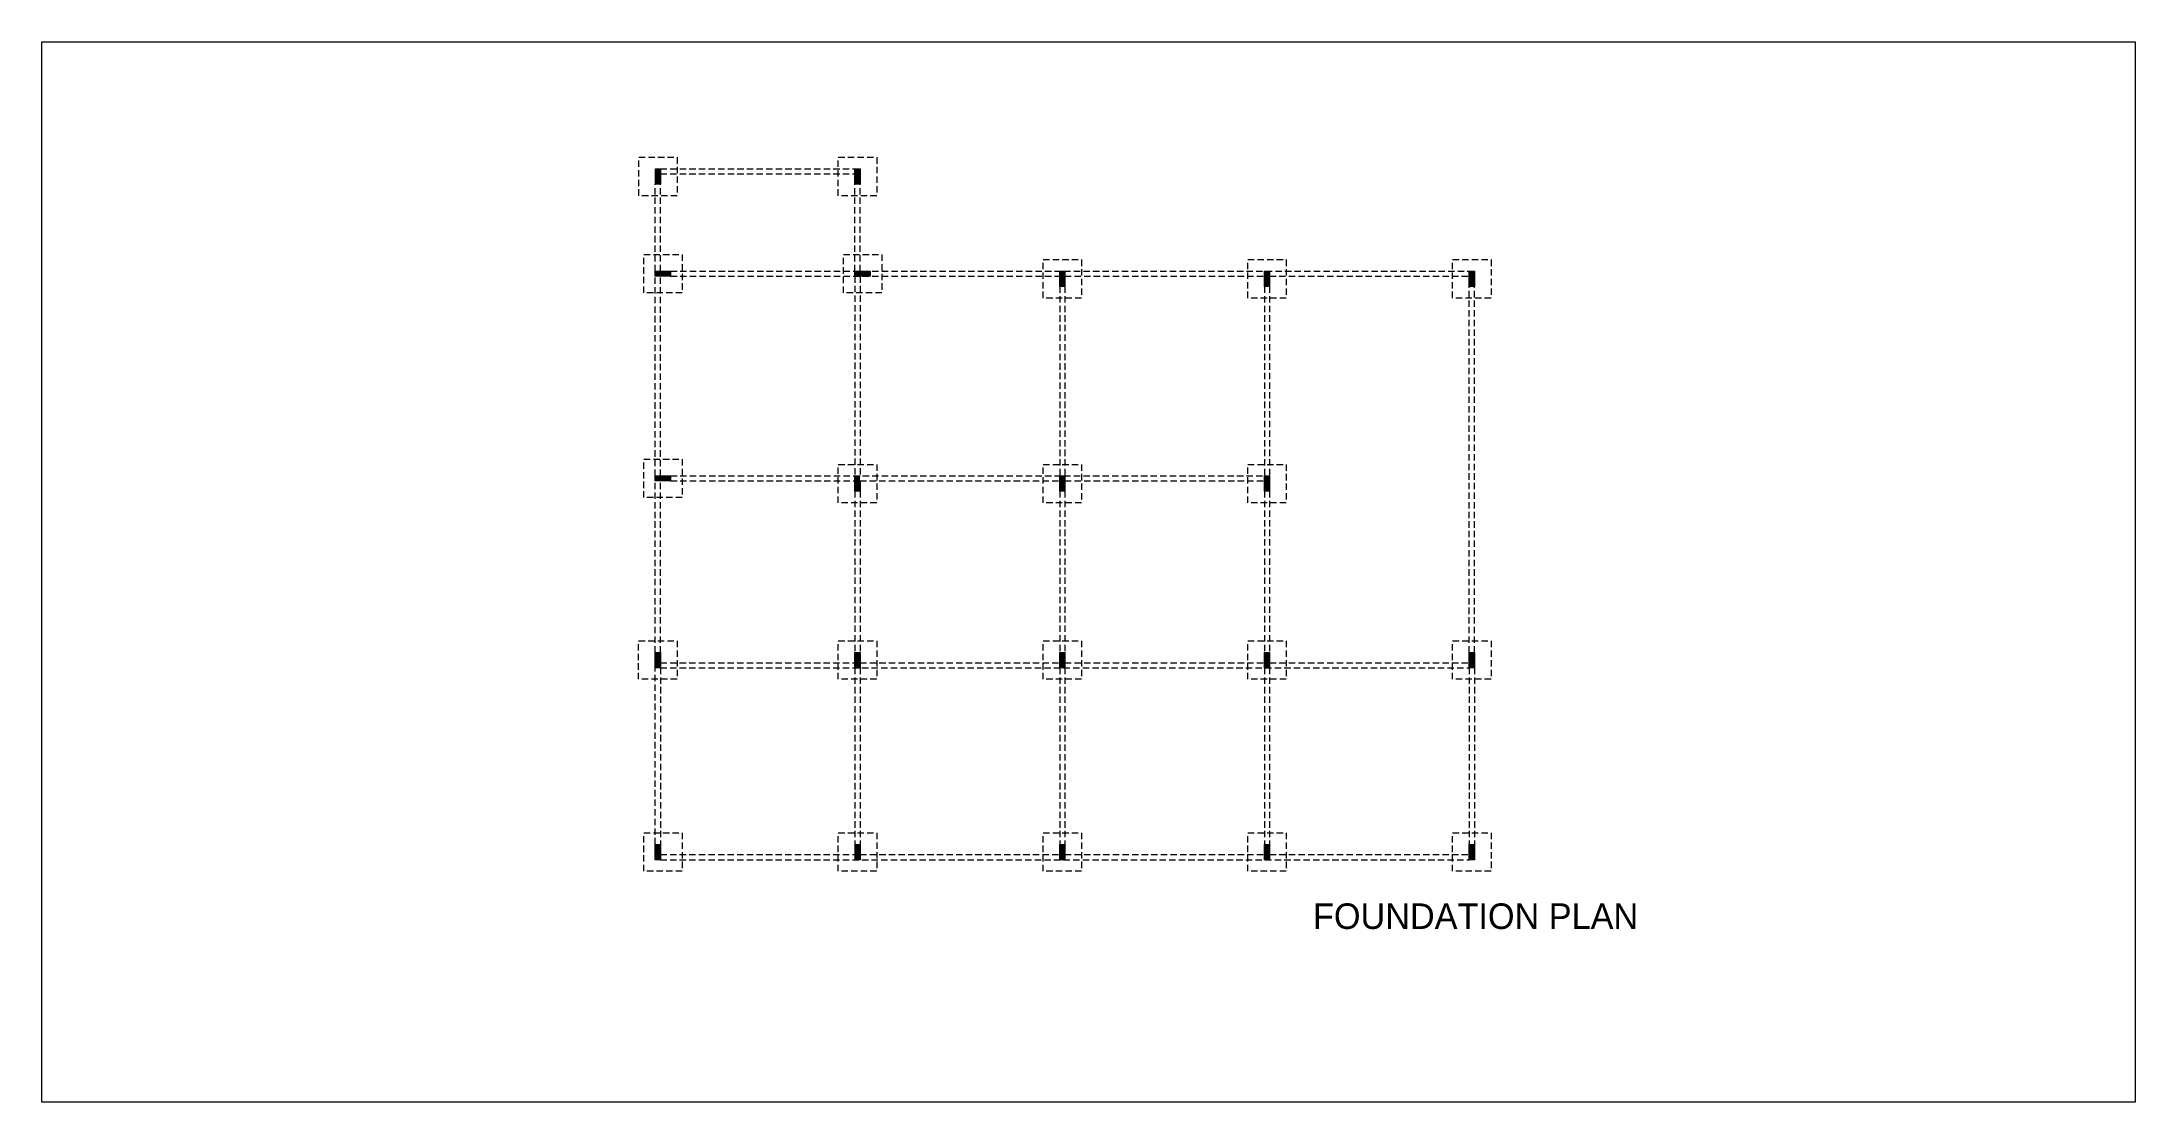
# Model space of a CAD drawing. Header units: inches. Extents: x 17 to 458, y 103 to 566.
# Drawn here: x 16.8 to 98.5, y 145.2 to 186.7 of the extents above; entities that cross this region are included whole.
import ezdxf

# ---------------------------------------------------------------- set-up
doc = ezdxf.new("R2010")
doc.units = ezdxf.units.IN
doc.header["$MEASUREMENT"] = 0
doc.linetypes.add('DASHED2', pattern=[0.375, 0.25, -0.125])
doc.styles.add('STYLUS', font='stylu.ttf')

msp = doc.modelspace()

# ---------------------------------------------------------------- texts
at = {"insert": (66.41374, 152.99859), "char_height": 1, "attachment_point": 1, "style": 'STYLUS'}
msp.add_mtext_dynamic_manual_height_columns('FOUNDATION PLAN ', width=13.6334652, gutter_width=2.12639, heights=[0], dxfattribs=at)

# ---------------------------------------------------------------- hatches: boundary and pattern name
at = {"lineweight": 0}
h = msp.add_hatch(color=6, dxfattribs=at)
h.dxf.hatch_style = 1
h.paths.add_polyline_path([(40.9218, 181.70544), (40.7218, 181.70544), (40.7218, 181.10544), (40.9218, 181.10544)])
h = msp.add_hatch(color=6, dxfattribs=at)
h.dxf.hatch_style = 1
h.paths.add_polyline_path([(48.71834, 181.70544), (48.51834, 181.70544), (48.51834, 181.10544), (48.71834, 181.10544)])
h = msp.add_hatch(color=6, dxfattribs=at)
h.dxf.hatch_style = 1
h.paths.add_polyline_path([(41.31834, 177.50544), (41.31834, 177.70544), (40.71834, 177.70544), (40.71834, 177.50544)])
h = msp.add_hatch(color=6, dxfattribs=at)
h.dxf.hatch_style = 1
h.paths.add_polyline_path([(49.11834, 177.50544), (49.11834, 177.70544), (48.51834, 177.70544), (48.51834, 177.50544)])
h = msp.add_hatch(color=6, dxfattribs=at)
h.dxf.hatch_style = 1
h.paths.add_polyline_path([(56.71834, 177.70544), (56.51834, 177.70544), (56.51834, 177.10544), (56.71834, 177.10544)])
h = msp.add_hatch(color=6, dxfattribs=at)
h.dxf.hatch_style = 1
h.paths.add_polyline_path([(64.71834, 177.70544), (64.51834, 177.70544), (64.51834, 177.10544), (64.71834, 177.10544)])
h = msp.add_hatch(color=6, dxfattribs=at)
h.dxf.hatch_style = 1
h.paths.add_polyline_path([(72.71834, 177.70544), (72.51834, 177.70544), (72.51834, 177.10544), (72.71834, 177.10544)])
h = msp.add_hatch(color=6, dxfattribs=at)
h.dxf.hatch_style = 1
h.paths.add_polyline_path([(41.31834, 169.50544), (41.31834, 169.70544), (40.71834, 169.70544), (40.71834, 169.50544)])
h = msp.add_hatch(color=6, dxfattribs=at)
h.dxf.hatch_style = 1
h.paths.add_polyline_path([(48.51834, 169.10544), (48.71834, 169.10544), (48.71834, 169.70544), (48.51834, 169.70544)])
h = msp.add_hatch(color=6, dxfattribs=at)
h.dxf.hatch_style = 1
h.paths.add_polyline_path([(56.71834, 169.71198), (56.51834, 169.71198), (56.51834, 169.11198), (56.71834, 169.11198)])
h = msp.add_hatch(color=6, dxfattribs=at)
h.dxf.hatch_style = 1
h.paths.add_polyline_path([(64.51834, 169.10544), (64.71834, 169.10544), (64.71834, 169.70544), (64.51834, 169.70544)])
h = msp.add_hatch(color=6, dxfattribs=at)
h.dxf.hatch_style = 1
h.paths.add_polyline_path([(40.91834, 162.80544), (40.71834, 162.80544), (40.71834, 162.20544), (40.91834, 162.20544)])
h = msp.add_hatch(color=6, dxfattribs=at)
h.dxf.hatch_style = 1
h.paths.add_polyline_path([(48.51834, 162.20544), (48.71834, 162.20544), (48.71834, 162.80544), (48.51834, 162.80544)])
h = msp.add_hatch(color=6, dxfattribs=at)
h.dxf.hatch_style = 1
h.paths.add_polyline_path([(56.51834, 162.20544), (56.71834, 162.20544), (56.71834, 162.80544), (56.51834, 162.80544)])
h = msp.add_hatch(color=6, dxfattribs=at)
h.dxf.hatch_style = 1
h.paths.add_polyline_path([(64.51834, 162.20544), (64.71834, 162.20544), (64.71834, 162.80544), (64.51834, 162.80544)])
h = msp.add_hatch(color=6, dxfattribs=at)
h.dxf.hatch_style = 1
h.paths.add_polyline_path([(72.51834, 162.20544), (72.71834, 162.20544), (72.71834, 162.80544), (72.51834, 162.80544)])
h = msp.add_hatch(color=6, dxfattribs=at)
h.dxf.hatch_style = 1
h.paths.add_polyline_path([(40.91834, 155.30544), (40.71834, 155.30544), (40.71834, 154.70544), (40.91834, 154.70544)])
h = msp.add_hatch(color=6, dxfattribs=at)
h.dxf.hatch_style = 1
h.paths.add_polyline_path([(48.72084, 155.30544), (48.52084, 155.30544), (48.52084, 154.70544), (48.72084, 154.70544)])
h = msp.add_hatch(color=6, dxfattribs=at)
h.dxf.hatch_style = 1
h.paths.add_polyline_path([(56.71834, 155.30544), (56.51834, 155.30544), (56.51834, 154.70544), (56.71834, 154.70544)])
h = msp.add_hatch(color=6, dxfattribs=at)
h.dxf.hatch_style = 1
h.paths.add_polyline_path([(64.51908, 154.70544), (64.71908, 154.70544), (64.71908, 155.30544), (64.51908, 155.30544)])
h = msp.add_hatch(color=6, dxfattribs=at)
h.dxf.hatch_style = 1
h.paths.add_polyline_path([(72.71834, 155.30544), (72.51834, 155.30544), (72.51834, 154.70544), (72.71834, 154.70544)])

# ---------------------------------------------------------------- linework, layer by layer
at = {"color": 6, "lineweight": 0}
for p, q in [((40.7218, 181.70544), (40.9218, 181.70544)), ((40.7218, 181.10544), (40.7218, 181.70544)), ((40.9218, 181.70544), (40.9218, 181.10544)), ((48.51834, 181.70544), (48.71834, 181.70544)), ((48.51834, 181.10544), (48.51834, 181.70544)), ((48.71834, 181.70544), (48.71834, 181.10544)), ((40.9218, 181.10544), (40.7218, 181.10544)), ((48.71834, 181.10544), (48.51834, 181.10544)), ((40.71834, 177.70544), (41.31834, 177.70544)), ((40.71834, 177.50544), (40.71834, 177.70544)), ((41.31834, 177.50544), (40.71834, 177.50544)), ((41.31834, 177.70544), (41.31834, 177.50544)), ((48.51834, 177.70544), (49.11834, 177.70544)), ((48.51834, 177.50544), (48.51834, 177.70544)), ((49.11834, 177.50544), (48.51834, 177.50544)), ((49.11834, 177.70544), (49.11834, 177.50544)), ((56.51834, 177.70544), (56.71834, 177.70544)), ((56.51834, 177.10544), (56.51834, 177.70544)), ((56.71834, 177.70544), (56.71834, 177.10544)), ((64.51834, 177.70544), (64.71834, 177.70544)), ((64.51834, 177.10544), (64.51834, 177.70544)), ((64.71834, 177.70544), (64.71834, 177.10544)), ((72.51834, 177.70544), (72.71834, 177.70544)), ((72.51834, 177.10544), (72.51834, 177.70544)), ((72.71834, 177.70544), (72.71834, 177.10544)), ((56.71834, 177.10544), (56.51834, 177.10544)), ((64.71834, 177.10544), (64.51834, 177.10544)), ((72.71834, 177.10544), (72.51834, 177.10544)), ((40.71834, 169.70544), (41.31834, 169.70544)), ((40.71834, 169.50544), (40.71834, 169.70544)), ((41.31834, 169.50544), (40.71834, 169.50544)), ((41.31834, 169.70544), (41.31834, 169.50544)), ((48.51834, 169.70544), (48.71834, 169.70544)), ((48.51834, 169.10544), (48.51834, 169.70544)), ((48.71834, 169.50544), (48.71834, 169.10544)), ((56.51834, 169.71198), (56.71834, 169.71198)), ((56.51834, 169.11198), (56.51834, 169.71198)), ((56.71834, 169.71198), (56.71834, 169.11198)), ((64.51834, 169.70544), (64.71834, 169.70544)), ((64.51834, 169.10544), (64.51834, 169.70544)), ((64.71834, 169.70544), (64.71834, 169.10544)), ((48.71834, 169.10544), (48.51834, 169.10544)), ((56.71834, 169.11198), (56.51834, 169.11198)), ((64.71834, 169.10544), (64.51834, 169.10544)), ((40.71834, 162.80544), (40.91834, 162.80544)), ((40.71834, 162.20544), (40.71834, 162.80544)), ((40.91834, 162.80544), (40.91834, 162.20544)), ((48.51834, 162.80544), (48.71834, 162.80544)), ((48.51834, 162.20544), (48.51834, 162.80544)), ((48.71834, 162.80544), (48.71834, 162.20544)), ((56.51834, 162.80544), (56.71834, 162.80544)), ((56.51834, 162.20544), (56.51834, 162.80544)), ((56.71834, 162.80544), (56.71834, 162.20544)), ((64.51834, 162.80544), (64.71834, 162.80544)), ((64.51834, 162.20544), (64.51834, 162.80544)), ((64.71834, 162.80544), (64.71834, 162.20544)), ((72.51834, 162.80544), (72.71834, 162.80544)), ((72.51834, 162.20544), (72.51834, 162.80544)), ((72.71834, 162.80544), (72.71834, 162.20544)), ((40.91834, 162.20544), (40.71834, 162.20544)), ((48.71834, 162.20544), (48.51834, 162.20544)), ((56.71834, 162.20544), (56.51834, 162.20544)), ((64.71834, 162.20544), (64.51834, 162.20544)), ((72.71834, 162.20544), (72.51834, 162.20544)), ((40.71834, 155.30544), (40.91834, 155.30544)), ((40.71834, 154.70544), (40.71834, 155.30544)), ((40.91834, 154.70544), (40.71834, 154.70544)), ((40.91834, 155.30544), (40.91834, 154.70544)), ((48.52084, 155.30544), (48.72084, 155.30544)), ((48.52084, 154.70544), (48.52084, 155.30544)), ((48.72084, 154.70544), (48.52084, 154.70544)), ((48.72084, 155.30544), (48.72084, 154.70544)), ((56.51834, 155.30544), (56.71834, 155.30544)), ((56.51834, 154.70544), (56.51834, 155.30544)), ((56.71834, 154.70544), (56.51834, 154.70544)), ((56.71834, 155.30544), (56.71834, 154.70544)), ((64.51908, 155.30544), (64.71908, 155.30544)), ((64.51908, 154.70544), (64.51908, 155.30544)), ((64.71908, 154.70544), (64.51908, 154.70544)), ((64.71908, 155.30544), (64.71908, 154.70544)), ((72.51834, 155.30544), (72.71834, 155.30544)), ((72.51834, 154.70544), (72.51834, 155.30544)), ((72.71834, 154.70544), (72.51834, 154.70544)), ((72.71834, 155.30544), (72.71834, 154.70544))]:
    msp.add_line(p, q, dxfattribs=at)
at = {"color": 5, "linetype": 'DASHED2', "lineweight": 0}
for p, q in [((40.9218, 181.70544), (48.51834, 181.70544)), ((40.71834, 177.70544), (40.71834, 181.10544)), ((40.91834, 177.70544), (40.91834, 181.10544)), ((40.9218, 181.50544), (48.51834, 181.50544)), ((48.51834, 177.70544), (48.51834, 181.10544)), ((48.71834, 177.70544), (48.71834, 181.10544)), ((40.71834, 169.70544), (40.71834, 177.50544)), ((40.91834, 169.70544), (40.91834, 177.50544)), ((41.31834, 177.70544), (72.71834, 177.70544)), ((41.31834, 177.50544), (56.51834, 177.50544)), ((48.51834, 177.50544), (48.51834, 169.70544)), ((48.71834, 177.50544), (48.71834, 169.70544)), ((56.71834, 177.50544), (64.51834, 177.50544)), ((64.71834, 177.50544), (72.51834, 177.50544)), ((56.51834, 177.10544), (56.51834, 169.70544)), ((56.71834, 177.10544), (56.71834, 169.70544)), ((64.51834, 177.10544), (64.51834, 169.70544)), ((64.71834, 177.10544), (64.71834, 169.70544)), ((72.51834, 162.80544), (72.51834, 177.10544)), ((72.71834, 162.80544), (72.71834, 177.10544)), ((40.71834, 162.80544), (40.71834, 169.50544)), ((40.91834, 162.80544), (40.91834, 169.50544)), ((41.31834, 169.70544), (64.71834, 169.70544)), ((41.31834, 169.50544), (48.51834, 169.50544)), ((48.71834, 169.50544), (56.51834, 169.50544)), ((56.71834, 169.50544), (64.51834, 169.50544)), ((48.51834, 169.10544), (48.51834, 162.80544)), ((48.71834, 169.10544), (48.71834, 162.80544)), ((56.51834, 169.10544), (56.51834, 162.80544)), ((56.71834, 169.10544), (56.71834, 162.80544)), ((64.51834, 169.10544), (64.51834, 162.80544)), ((64.71834, 169.10544), (64.71834, 162.80544)), ((40.71834, 155.30544), (40.71834, 162.20544)), ((40.91834, 162.40544), (48.52084, 162.40544)), ((40.91834, 162.20544), (40.91834, 155.30544)), ((40.91834, 162.20544), (72.51834, 162.20544)), ((48.51834, 162.20544), (48.51834, 154.90544)), ((48.71834, 162.20544), (48.71834, 155.30544)), ((48.72084, 162.40544), (56.51834, 162.40544)), ((56.51834, 162.20544), (56.51834, 155.30544)), ((56.71834, 162.40544), (64.51834, 162.40544)), ((56.71834, 162.20544), (56.71834, 155.30544)), ((64.51834, 162.20544), (64.51834, 155.30544)), ((64.71834, 162.40544), (72.51834, 162.40544)), ((64.71834, 162.20544), (64.71834, 155.30544)), ((72.51834, 162.20544), (72.51834, 155.30544)), ((72.71834, 162.20544), (72.71834, 155.30544)), ((40.91834, 154.90544), (48.52084, 154.90544)), ((40.91834, 154.70544), (72.51834, 154.70544)), ((48.72084, 154.90544), (56.51834, 154.90544)), ((56.71834, 154.90544), (64.51908, 154.90544)), ((64.71908, 154.90544), (72.51834, 154.90544))]:
    msp.add_line(p, q, dxfattribs=at)
at = {"lineweight": 0}
for p, q in [((48.51834, 154.90544), (48.51834, 154.70544)), ((56.51834, 154.90544), (56.51834, 154.70544))]:
    msp.add_line(p, q, dxfattribs=at)
msp.add_lwpolyline([(16.75293, 186.6669), (98.53317, 186.6669), (98.53317, 145.23073), (16.75293, 145.23073)], close=True, dxfattribs=at)
at = {"color": 3, "linetype": 'DASHED2', "lineweight": 0}
for points in [[(40.0718, 182.15544), (41.5718, 182.15544), (41.5718, 180.65544), (40.0718, 180.65544)], [(47.86834, 182.15544), (49.36834, 182.15544), (49.36834, 180.65544), (47.86834, 180.65544)], [(40.26834, 178.35544), (41.76834, 178.35544), (41.76834, 176.85544), (40.26834, 176.85544)], [(48.06834, 178.35544), (49.56834, 178.35544), (49.56834, 176.85544), (48.06834, 176.85544)], [(55.86834, 178.15544), (57.36834, 178.15544), (57.36834, 176.65544), (55.86834, 176.65544)], [(63.86834, 178.15544), (65.36834, 178.15544), (65.36834, 176.65544), (63.86834, 176.65544)], [(71.86834, 178.15544), (73.36834, 178.15544), (73.36834, 176.65544), (71.86834, 176.65544)], [(40.26834, 170.35544), (41.76834, 170.35544), (41.76834, 168.85544), (40.26834, 168.85544)], [(47.86834, 170.15544), (49.36834, 170.15544), (49.36834, 168.65544), (47.86834, 168.65544)], [(55.86834, 170.15544), (57.36834, 170.15544), (57.36834, 168.65544), (55.86834, 168.65544)], [(63.86834, 170.15544), (65.36834, 170.15544), (65.36834, 168.65544), (63.86834, 168.65544)], [(40.06834, 163.25544), (41.56834, 163.25544), (41.56834, 161.75544), (40.06834, 161.75544)], [(47.86834, 163.25544), (49.36834, 163.25544), (49.36834, 161.75544), (47.86834, 161.75544)], [(55.86834, 163.25544), (57.36834, 163.25544), (57.36834, 161.75544), (55.86834, 161.75544)], [(63.86834, 163.25544), (65.36834, 163.25544), (65.36834, 161.75544), (63.86834, 161.75544)], [(71.86834, 163.25544), (73.36834, 163.25544), (73.36834, 161.75544), (71.86834, 161.75544)], [(40.26834, 155.75544), (41.76834, 155.75544), (41.76834, 154.25544), (40.26834, 154.25544)], [(47.86834, 155.75544), (49.36834, 155.75544), (49.36834, 154.25544), (47.86834, 154.25544)], [(55.86834, 155.75544), (57.36834, 155.75544), (57.36834, 154.25544), (55.86834, 154.25544)], [(63.86908, 155.75544), (65.36908, 155.75544), (65.36908, 154.25544), (63.86908, 154.25544)], [(71.86834, 155.75544), (73.36834, 155.75544), (73.36834, 154.25544), (71.86834, 154.25544)]]:
    msp.add_lwpolyline(points, close=True, dxfattribs=at)

msp.set_redraw_order([(e.dxf.handle, doc.entitydb.next_handle()) for e in msp.query("TEXT MTEXT ATTDEF DIMENSION ARC_DIMENSION")])  # texts and dimensions are drawn at this point

doc.saveas('drawing.dxf')
